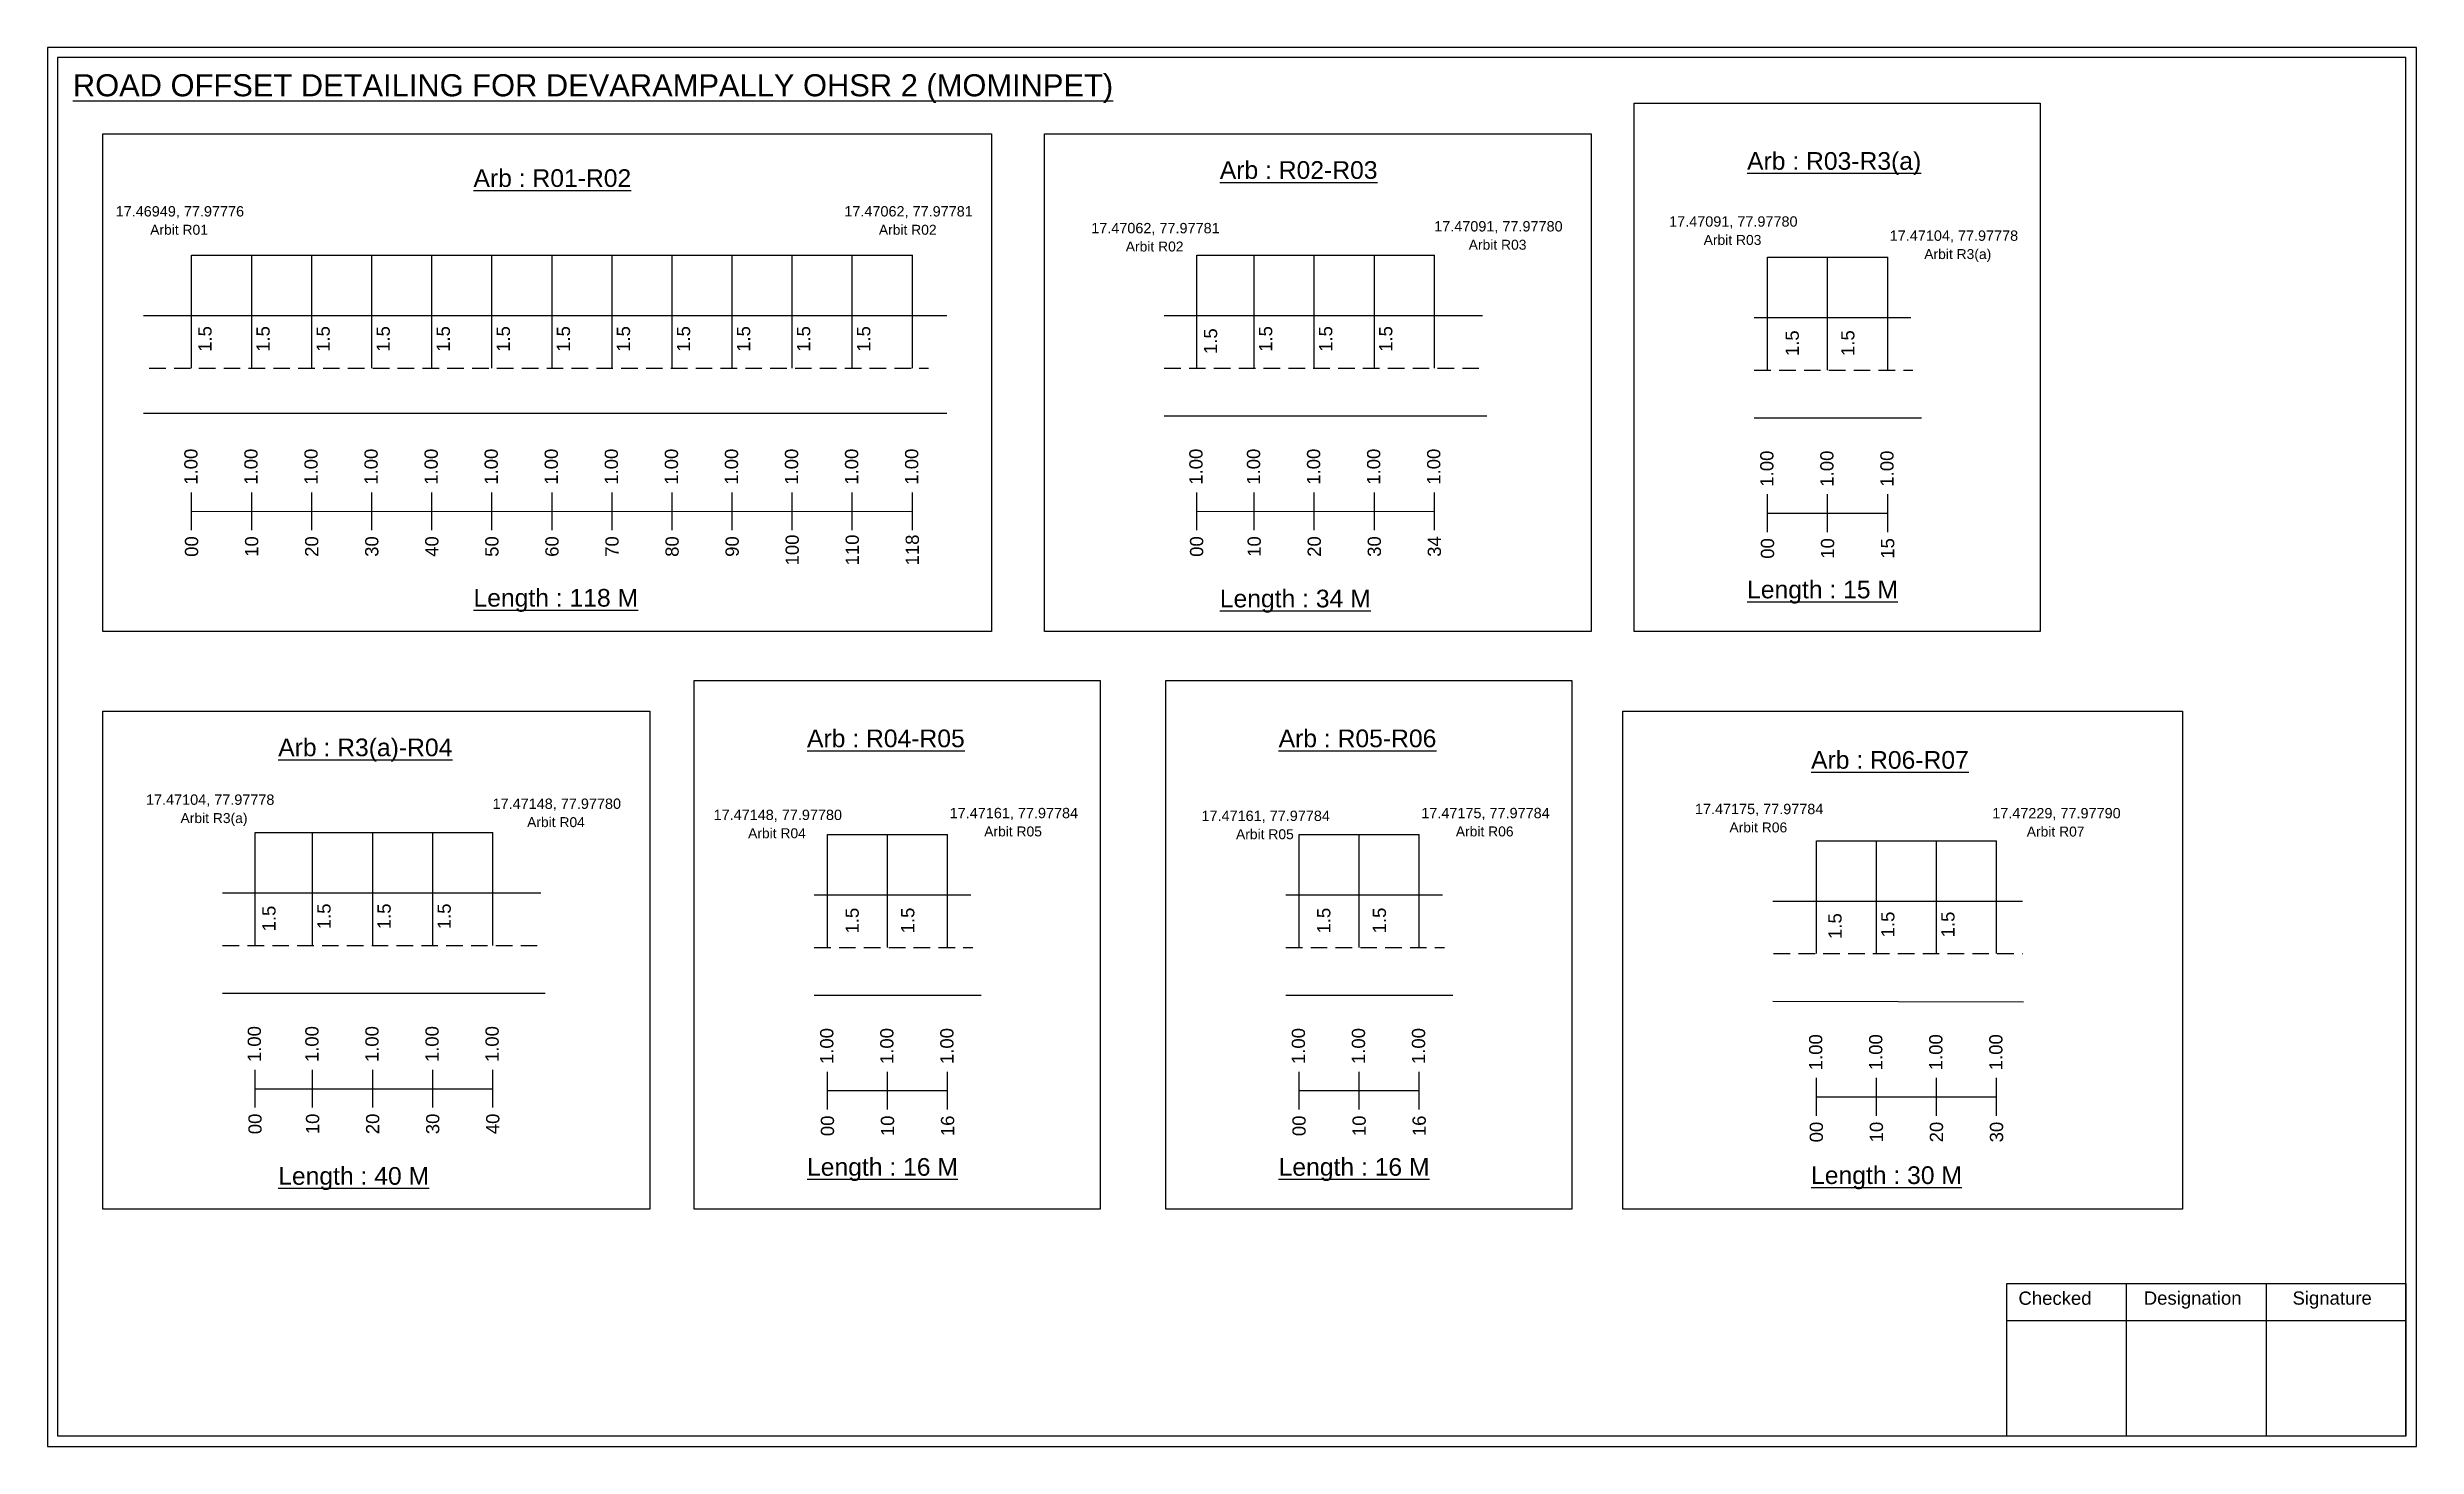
# Model space of a CAD drawing. Header units: inches. Extents: x -117 to 51867, y -12715 to 3423.
# Drawn here: x 14399 to 14935, y -3161 to -2845 of the extents above; entities that cross this region are included whole.
import ezdxf

# ---------------------------------------------------------------- set-up
doc = ezdxf.new("R2010")
doc.units = ezdxf.units.IN
doc.header["$MEASUREMENT"] = 0
doc.linetypes.add('DASHED2', pattern=[0.375, 0.25, -0.125])
doc.layers.add('PDF_Geometry', color=7, linetype='Continuous')
doc.layers.add('PDF_Text', color=5, linetype='Continuous')
doc.styles.add('PDF Arial', font='arial.ttf')
doc.styles.get("Standard").update_dxf_attribs({"font": 'arial.ttf'})

msp = doc.modelspace()

# ---------------------------------------------------------------- texts
at = {"color": 242, "true_color": 0xcd2027}
for s, height, p in [('%%UROAD OFFSET DETAILING FOR DEVARAMPALLY OHSR 2 (MOMINPET)', 5, (14404.58, -2855.63)), ('%%UArb : R02-R03', 4, (14664.28, -2874.31)), ('%%UArb : R03-R3(a)', 4, (14783.67, -2872.26)), ('%%UArb : R01-R02', 4, (14495.29, -2876.14)), ('%%ULength : 15 M', 4, (14783.67, -2969.26)), ('%%ULength : 118 M', 4, (14495.29, -2971.14)), ('%%ULength : 34 M', 4, (14664.28, -2971.31)), ('%%UArb : R04-R05', 4, (14570.81, -3002.96)), ('%%UArb : R05-R06', 4, (14677.6, -3002.96)), ('%%UArb : R3(a)-R04', 4, (14451.07, -3005)), ('%%UArb : R06-R07', 4, (14798.16, -3007.83)), ('%%ULength : 40 M', 4, (14451.07, -3102)), ('%%ULength : 16 M', 4, (14570.81, -3099.96)), ('%%ULength : 16 M', 4, (14677.6, -3099.96)), ('%%ULength : 30 M', 4, (14798.16, -3101.83))]:
    msp.add_text(s, height=height, dxfattribs=at).set_placement(p)
at = {"color": 5}
for s, height, p in [('17.46949, 77.97776', 2.34, (14414.26, -2882.83)), ('17.47062, 77.97781', 2.34, (14579.26, -2882.83)), ('Arbit R01', 2.246, (14422.08, -2886.96)), ('Arbit R02', 2.246, (14587.08, -2886.96)), ('17.47062, 77.97781', 2.34, (14635.16, -2886.63)), ('17.47091, 77.97780', 2.34, (14712.82, -2886.22)), ('17.47091, 77.97780', 2.34, (14766.02, -2885.13)), ('17.47104, 77.97778', 2.34, (14815.97, -2888.33)), ('Arbit R02', 2.246, (14642.98, -2890.75)), ('Arbit R03', 2.246, (14720.64, -2890.35)), ('Arbit R03', 2.246, (14773.84, -2889.26)), ('Arbit R3(a)', 2.2464, (14823.79, -2892.46)), ('17.47104, 77.97778', 2.34, (14421.13, -3016)), ('17.47148, 77.97780', 2.34, (14499.61, -3016.92)), ('Arbit R3(a)', 2.2464, (14428.95, -3020.13)), ('Arbit R04', 2.246, (14507.43, -3021.04)), ('17.47148, 77.97780', 2.34, (14549.65, -3019.44)), ('17.47161, 77.97784', 2.34, (14603.11, -3019.03)), ('17.47161, 77.97784', 2.34, (14660.13, -3019.66)), ('17.47175, 77.97784', 2.34, (14709.9, -3019.03)), ('17.47175, 77.97784', 2.34, (14771.86, -3018.11)), ('Arbit R06', 2.246, (14779.68, -3022.24)), ('17.47229, 77.97790', 2.34, (14839.18, -3019.06)), ('Arbit R04', 2.246, (14557.47, -3023.56)), ('Arbit R05', 2.246, (14610.93, -3023.15)), ('Arbit R05', 2.246, (14667.95, -3023.78)), ('Arbit R06', 2.246, (14717.72, -3023.15)), ('Arbit R07', 2.246, (14847, -3023.18))]:
    msp.add_text(s, height=height, dxfattribs=at).set_placement(p)
for p in [(14435.98, -2913.47), (14449.14, -2913.47), (14462.74, -2913.47), (14476.34, -2913.47), (14489.94, -2913.47), (14503.54, -2913.47), (14517.14, -2913.47), (14530.74, -2913.47), (14544.34, -2913.47), (14557.94, -2913.47), (14571.54, -2913.47), (14585.14, -2913.47), (14663.68, -2913.97), (14676.15, -2913.47), (14689.75, -2913.47), (14703.35, -2913.47), (14795.39, -2914.43), (14807.98, -2914.4), (14450.47, -3044.66), (14462.94, -3044.16), (14476.54, -3044.16), (14490.14, -3044.16), (14582.53, -3045.13), (14595.12, -3045.1), (14689.32, -3045.13), (14701.91, -3045.1), (14805.08, -3046.36), (14817.04, -3046), (14830.64, -3046)]:
    msp.add_text('1.5', height=3, rotation=90).set_placement(p)
at = {"color": 217, "true_color": 0x93278f}
for s, p in [('1.00', (14432.8, -2943.55)), ('1.00', (14446.4, -2943.55)), ('1.00', (14460, -2943.55)), ('1.00', (14473.6, -2943.55)), ('1.00', (14487.2, -2943.55)), ('1.00', (14500.8, -2943.55)), ('1.00', (14514.4, -2943.55)), ('1.00', (14528, -2943.55)), ('1.00', (14541.6, -2943.55)), ('1.00', (14555.2, -2943.55)), ('1.00', (14568.8, -2943.55)), ('1.00', (14582.4, -2943.55)), ('1.00', (14596, -2943.54)), ('1.00', (14660.37, -2943.55)), ('1.00', (14673.41, -2943.55)), ('1.00', (14687.01, -2943.55)), ('1.00', (14700.61, -2943.55)), ('1.00', (14714.21, -2943.55)), ('1.00', (14789.64, -2943.98)), ('1.00', (14803.24, -2943.98)), ('1.00', (14816.84, -2943.98)), ('00', (14432.95, -2959.87)), ('10', (14446.55, -2959.87)), ('20', (14460.15, -2959.87)), ('30', (14473.75, -2959.87)), ('40', (14487.35, -2959.87)), ('50', (14500.95, -2959.87)), ('60', (14514.55, -2959.87)), ('70', (14528.15, -2959.87)), ('80', (14541.75, -2959.87)), ('90', (14555.35, -2959.87)), ('100', (14568.95, -2961.82)), ('110', (14582.55, -2961.82)), ('118', (14596.15, -2961.82)), ('00', (14660.52, -2959.87)), ('10', (14673.56, -2959.87)), ('20', (14687.16, -2959.87)), ('30', (14700.76, -2959.87)), ('34', (14714.36, -2959.87)), ('00', (14789.79, -2960.3)), ('10', (14803.39, -2960.3)), ('15', (14816.99, -2960.3)), ('1.00', (14447.16, -3074.24)), ('1.00', (14460.2, -3074.24)), ('1.00', (14473.8, -3074.24)), ('1.00', (14487.4, -3074.24)), ('1.00', (14501, -3074.24)), ('1.00', (14576.78, -3074.68)), ('1.00', (14590.38, -3074.68)), ('1.00', (14603.98, -3074.68)), ('1.00', (14683.57, -3074.68)), ('1.00', (14697.17, -3074.68)), ('1.00', (14710.77, -3074.68)), ('1.00', (14800.7, -3076.08)), ('1.00', (14814.3, -3076.08)), ('1.00', (14827.9, -3076.08)), ('1.00', (14841.5, -3076.08)), ('00', (14447.31, -3090.56)), ('10', (14460.35, -3090.56)), ('20', (14473.95, -3090.56)), ('30', (14487.55, -3090.56)), ('40', (14501.15, -3090.56)), ('00', (14576.93, -3091)), ('10', (14590.53, -3091)), ('16', (14604.13, -3091)), ('00', (14683.72, -3091)), ('10', (14697.32, -3091)), ('16', (14710.92, -3091)), ('00', (14800.85, -3092.4)), ('10', (14814.45, -3092.4)), ('20', (14828.05, -3092.4)), ('30', (14841.65, -3092.4))]:
    msp.add_text(s, height=3, rotation=90, dxfattribs=at).set_placement(p)
at = {"layer": 'PDF_Text', "color": 7, "attachment_point": 7, "style": 'PDF Arial'}
for s, insert, char_height in [('Checked', (14845.12, -3129.22), 3.001), ('Designation', (14873.5, -3130.05), 3.0006), ('Signature', (14907.18, -3130.05), 3.001)]:
    msp.add_mtext(s, dxfattribs=dict(at, insert=insert, char_height=char_height))

# ---------------------------------------------------------------- linework, layer by layer
at = {"color": 5}
for p, q in [((14431.47, -2891.61), (14594.67, -2891.61)), ((14659.05, -2891.61), (14712.88, -2891.61)), ((14788.31, -2892.04), (14815.51, -2892.04)), ((14445.84, -3022.3), (14499.67, -3022.3)), ((14575.45, -3022.74), (14602.65, -3022.74)), ((14682.25, -3022.74), (14709.45, -3022.74)), ((14799.37, -3024.14), (14840.17, -3024.14))]:
    msp.add_line(p, q, dxfattribs=at)
for p, q in [((14431.47, -2917.14), (14431.47, -2891.61)), ((14445.07, -2917.14), (14445.07, -2891.61)), ((14458.67, -2917.14), (14458.67, -2891.61)), ((14472.27, -2917.14), (14472.27, -2891.61)), ((14485.87, -2917.14), (14485.87, -2891.61)), ((14499.47, -2917.14), (14499.47, -2891.61)), ((14513.07, -2917.14), (14513.07, -2891.61)), ((14526.67, -2917.14), (14526.67, -2891.61)), ((14540.27, -2917.14), (14540.27, -2891.61)), ((14553.87, -2917.14), (14553.87, -2891.61)), ((14567.47, -2917.14), (14567.47, -2891.61)), ((14581.07, -2917.14), (14581.07, -2891.61)), ((14594.67, -2917.14), (14594.67, -2891.61)), ((14659.05, -2917.14), (14659.05, -2891.61)), ((14672.08, -2917.14), (14672.08, -2891.61)), ((14685.68, -2917.14), (14685.68, -2891.61)), ((14699.28, -2917.14), (14699.28, -2891.61)), ((14712.88, -2917.14), (14712.88, -2891.61)), ((14788.31, -2917.58), (14788.31, -2892.04)), ((14801.91, -2917.58), (14801.91, -2892.04)), ((14815.51, -2917.58), (14815.51, -2892.04)), ((14420.59, -2905.26), (14602.5, -2905.26)), ((14651.7, -2905.26), (14723.73, -2905.26)), ((14785.31, -2905.69), (14820.74, -2905.69)), ((14602.5, -2927.45), (14420.59, -2927.45)), ((14651.7, -2927.94), (14724.73, -2927.94)), ((14785.31, -2928.38), (14823.13, -2928.38)), ((14445.84, -3047.84), (14445.84, -3022.3)), ((14458.87, -3047.84), (14458.87, -3022.3)), ((14472.47, -3047.84), (14472.47, -3022.3)), ((14486.07, -3047.84), (14486.07, -3022.3)), ((14499.67, -3047.84), (14499.67, -3022.3)), ((14575.45, -3048.27), (14575.45, -3022.74)), ((14589.05, -3048.27), (14589.05, -3022.74)), ((14602.65, -3048.27), (14602.65, -3022.74)), ((14682.25, -3048.27), (14682.25, -3022.74)), ((14695.85, -3048.27), (14695.85, -3022.74)), ((14709.45, -3048.27), (14709.45, -3022.74)), ((14799.37, -3049.67), (14799.37, -3024.14)), ((14812.97, -3049.67), (14812.97, -3024.14)), ((14826.57, -3049.67), (14826.57, -3024.14)), ((14840.17, -3049.67), (14840.17, -3024.14)), ((14438.49, -3035.95), (14510.53, -3035.95)), ((14572.45, -3036.39), (14607.87, -3036.39)), ((14679.24, -3036.39), (14714.67, -3036.39)), ((14789.54, -3037.79), (14846.02, -3037.79)), ((14438.49, -3058.64), (14511.53, -3058.64)), ((14572.45, -3059.07), (14610.27, -3059.07)), ((14679.24, -3059.07), (14717.06, -3059.07)), ((14789.54, -3060.48), (14846.24, -3060.6))]:
    msp.add_line(p, q)
at = {"linetype": 'DASHED2', "ltscale": 15}
for p, q in [((14421.86, -2917.14), (14598.28, -2917.14)), ((14651.7, -2917.14), (14724.23, -2917.14)), ((14785.31, -2917.58), (14821.23, -2917.58)), ((14438.49, -3047.84), (14511.03, -3047.84)), ((14572.45, -3048.27), (14608.36, -3048.27)), ((14679.24, -3048.27), (14715.16, -3048.27)), ((14789.68, -3049.67), (14846.02, -3049.67))]:
    msp.add_line(p, q, dxfattribs=at)
at = {"color": 217, "true_color": 0x93278f}
for p, q in [((14431.47, -2953.84), (14431.47, -2945.28)), ((14431.47, -2949.57), (14594.67, -2949.54)), ((14445.07, -2953.84), (14445.07, -2945.28)), ((14458.67, -2953.84), (14458.67, -2945.28)), ((14472.27, -2953.84), (14472.27, -2945.28)), ((14485.87, -2953.84), (14485.87, -2945.28)), ((14499.47, -2953.84), (14499.47, -2945.28)), ((14513.07, -2953.84), (14513.07, -2945.28)), ((14526.67, -2953.84), (14526.67, -2945.28)), ((14540.27, -2953.84), (14540.27, -2945.28)), ((14553.87, -2953.84), (14553.87, -2945.28)), ((14567.47, -2953.84), (14567.47, -2945.28)), ((14581.07, -2953.84), (14581.07, -2945.28)), ((14594.67, -2953.84), (14594.67, -2945.28)), ((14659.05, -2953.84), (14659.05, -2945.28)), ((14659.05, -2949.57), (14712.88, -2949.56)), ((14672.08, -2953.84), (14672.08, -2945.28)), ((14685.68, -2953.84), (14685.68, -2945.28)), ((14699.28, -2953.84), (14699.28, -2945.28)), ((14712.88, -2953.84), (14712.88, -2945.28)), ((14788.31, -2954.27), (14788.31, -2945.72)), ((14788.31, -2950), (14815.51, -2950)), ((14801.91, -2954.27), (14801.91, -2945.72)), ((14815.51, -2954.27), (14815.51, -2945.72)), ((14445.84, -3084.54), (14445.84, -3075.98)), ((14458.87, -3084.54), (14458.87, -3075.98)), ((14472.47, -3084.54), (14472.47, -3075.98)), ((14486.07, -3084.54), (14486.07, -3075.98)), ((14499.67, -3084.54), (14499.67, -3075.98)), ((14575.45, -3084.97), (14575.45, -3076.41)), ((14589.05, -3084.97), (14589.05, -3076.41)), ((14602.65, -3084.97), (14602.65, -3076.41)), ((14682.25, -3084.97), (14682.25, -3076.41)), ((14695.85, -3084.97), (14695.85, -3076.41)), ((14709.45, -3084.97), (14709.45, -3076.41)), ((14799.37, -3086.37), (14799.37, -3077.82)), ((14812.97, -3086.37), (14812.97, -3077.82)), ((14826.57, -3086.37), (14826.57, -3077.82)), ((14840.17, -3086.37), (14840.17, -3077.82)), ((14445.84, -3080.27), (14499.67, -3080.26)), ((14575.45, -3080.7), (14602.65, -3080.7)), ((14682.25, -3080.7), (14709.45, -3080.7)), ((14799.37, -3082.1), (14840.17, -3082.1))]:
    msp.add_line(p, q, dxfattribs=at)
for points in [[(14758.1, -2857.2), (14850.05, -2857.2), (14850.05, -2976.8), (14758.1, -2976.8)], [(14411.38, -2864.12), (14612.61, -2864.12), (14612.61, -2976.8), (14411.38, -2976.8)], [(14624.58, -2864.12), (14748.39, -2864.12), (14748.39, -2976.8), (14624.58, -2976.8)], [(14545.24, -2987.89), (14637.18, -2987.89), (14637.18, -3107.5), (14545.24, -3107.5)], [(14652.04, -2987.89), (14743.98, -2987.89), (14743.98, -3107.5), (14652.04, -3107.5)], [(14411.38, -2994.82), (14535.18, -2994.82), (14535.18, -3107.5), (14411.38, -3107.5)], [(14755.51, -2994.82), (14882.26, -2994.82), (14882.26, -3107.5), (14755.51, -3107.5)]]:
    msp.add_lwpolyline(points, close=True)
at = {"layer": 'PDF_Geometry'}
for points in [[(14398.8, -2844.56), (14398.8, -3161.27), (14935.28, -3161.27), (14935.28, -2844.56)], [(14401.13, -2846.88), (14401.13, -3158.85), (14932.86, -3158.85), (14932.86, -2846.88)]]:
    msp.add_lwpolyline(points, close=True, dxfattribs=at)
at = {"layer": 'PDF_Geometry', "color": 242, "true_color": 0xcc1f26}
msp.add_lwpolyline([(14932.86, -3158.94), (14842.51, -3158.94), (14842.51, -3124.33), (14932.86, -3124.33)], close=True, dxfattribs=at)
for points in [[(14869.5, -3124.33), (14869.5, -3158.94)], [(14901.22, -3124.33), (14901.22, -3158.94)], [(14842.51, -3132.7), (14932.86, -3132.7)]]:
    msp.add_lwpolyline(points, dxfattribs=at)

msp.set_redraw_order([(e.dxf.handle, doc.entitydb.next_handle()) for e in msp.query("TEXT MTEXT ATTDEF DIMENSION ARC_DIMENSION")])  # texts and dimensions are drawn at this point

doc.saveas('drawing.dxf')
